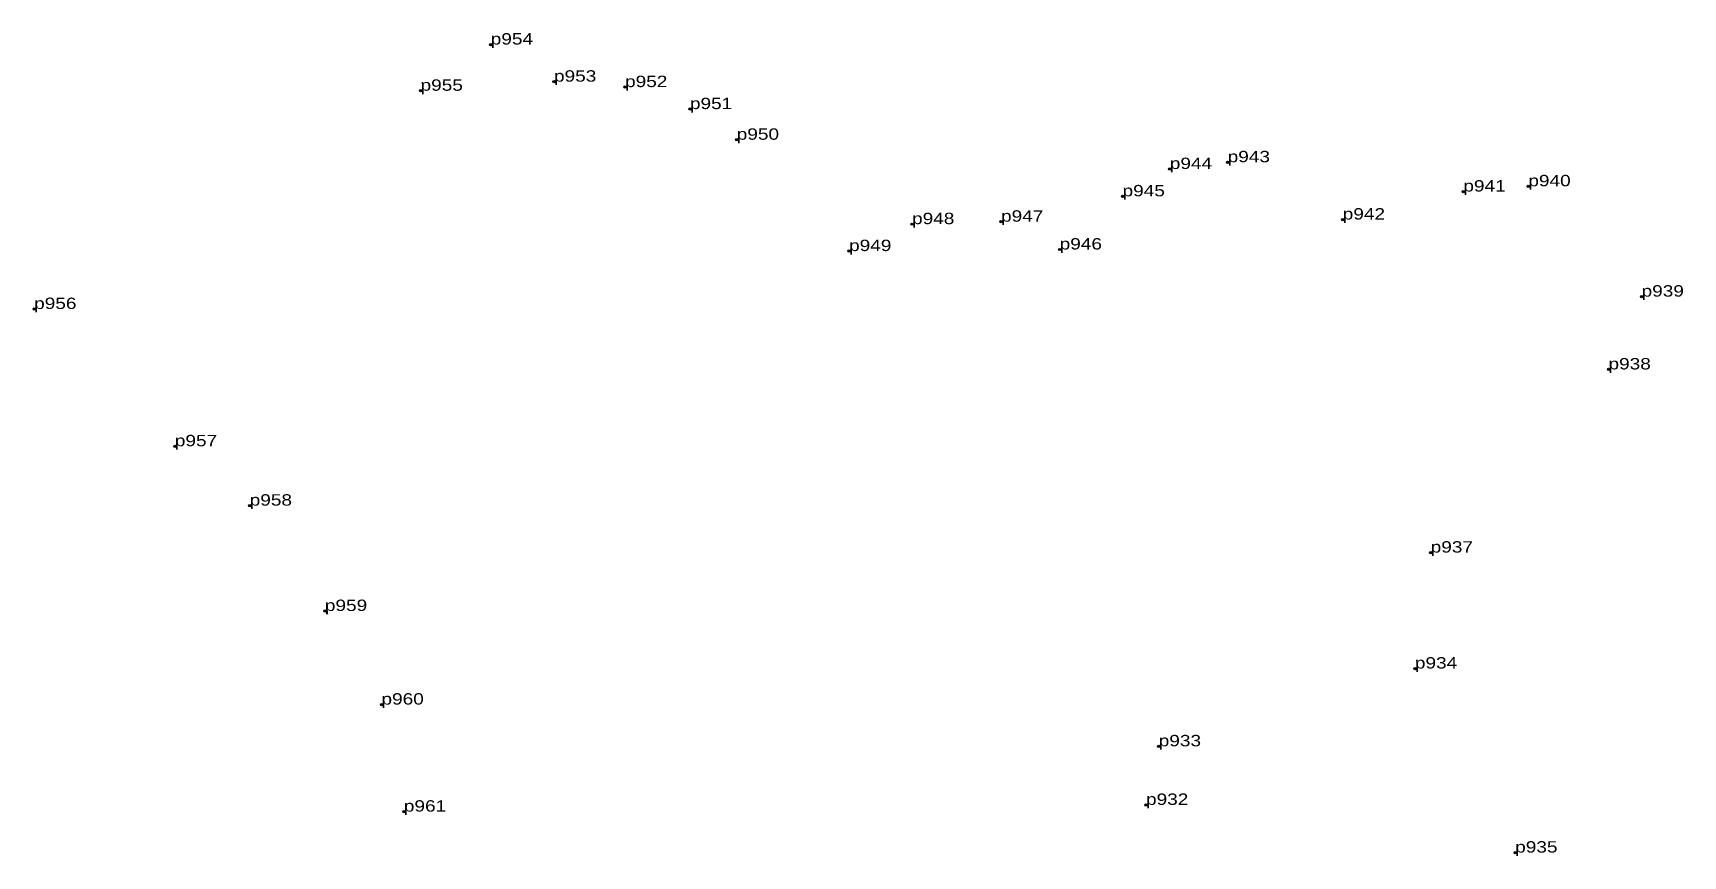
# Model space of a CAD drawing. Header units: metres. Extents: x 543607 to 546308, y 1834524 to 1839461.
# Drawn here: x 544491.1 to 544752, y 1837215.3 to 1837345.5 of the extents above; entities that cross this region are included whole.
import ezdxf

# ---------------------------------------------------------------- set-up
doc = ezdxf.new("R2010")
doc.units = ezdxf.units.M
doc.header["$LTSCALE"] = 0.72
doc.header["$PDMODE"] = 32
doc.header["$PDSIZE"] = 0.36
doc.layers.add('12', color=7, linetype='Continuous')
doc.layers.add('7', color=7, linetype='Continuous')

msp = doc.modelspace()

# ---------------------------------------------------------------- texts
at = {"layer": '12', "width": 1.25}
for s, p in [('p954', (544563.48, 1837343.64)), ('p953', (544573.48, 1837337.77)), ('p955', (544552.38, 1837336.33)), ('p952', (544584.72, 1837336.91)), ('p951', (544594.98, 1837333.43)), ('p950', (544602.38, 1837328.58)), ('p943', (544680.02, 1837325.02)), ('p944', (544670.87, 1837323.95)), ('p945', (544663.4, 1837319.63)), ('p941', (544717.29, 1837320.39)), ('p940', (544727.57, 1837321.22)), ('p948', (544630.11, 1837315.23)), ('p947', (544644.18, 1837315.62)), ('p942', (544698.22, 1837315.96)), ('p949', (544620.15, 1837310.97)), ('p946', (544653.45, 1837311.22)), ('p939', (544745.48, 1837303.77)), ('p956', (544491.27, 1837301.81)), ('p938', (544740.25, 1837292.25)), ('p957', (544513.52, 1837280.1)), ('p958', (544525.36, 1837270.71)), ('p937', (544712.13, 1837263.28)), ('p959', (544537.25, 1837254.04)), ('p934', (544709.63, 1837244.94)), ('p960', (544546.2, 1837239.24)), ('p933', (544669.12, 1837232.64)), ('p932', (544667.11, 1837223.37)), ('p961', (544549.74, 1837222.31)), ('p935', (544725.49, 1837215.83))]:
    msp.add_text(s, height=1.8, dxfattribs=at).set_placement(p)

# ---------------------------------------------------------------- linework, layer by layer
at = {"layer": '7'}
for p in [(544563.48, 1837343.64), (544573.48, 1837337.77), (544584.72, 1837336.91), (544552.38, 1837336.33), (544594.98, 1837333.43), (544602.38, 1837328.58), (544670.87, 1837323.95), (544680.02, 1837325.02), (544727.57, 1837321.22), (544663.4, 1837319.63), (544717.29, 1837320.39), (544644.18, 1837315.62), (544698.22, 1837315.96), (544630.11, 1837315.23), (544620.15, 1837310.97), (544653.45, 1837311.22), (544745.48, 1837303.77), (544491.27, 1837301.81), (544740.25, 1837292.25), (544513.52, 1837280.1), (544525.36, 1837270.71), (544712.13, 1837263.28), (544537.25, 1837254.04), (544709.63, 1837244.94), (544546.2, 1837239.24), (544669.12, 1837232.64), (544549.74, 1837222.31), (544667.11, 1837223.37), (544725.49, 1837215.83)]:
    msp.add_point(p, dxfattribs=at)

msp.set_redraw_order([(e.dxf.handle, doc.entitydb.next_handle()) for e in msp.query("TEXT MTEXT ATTDEF DIMENSION ARC_DIMENSION")])  # texts and dimensions are drawn at this point

doc.saveas('drawing.dxf')
